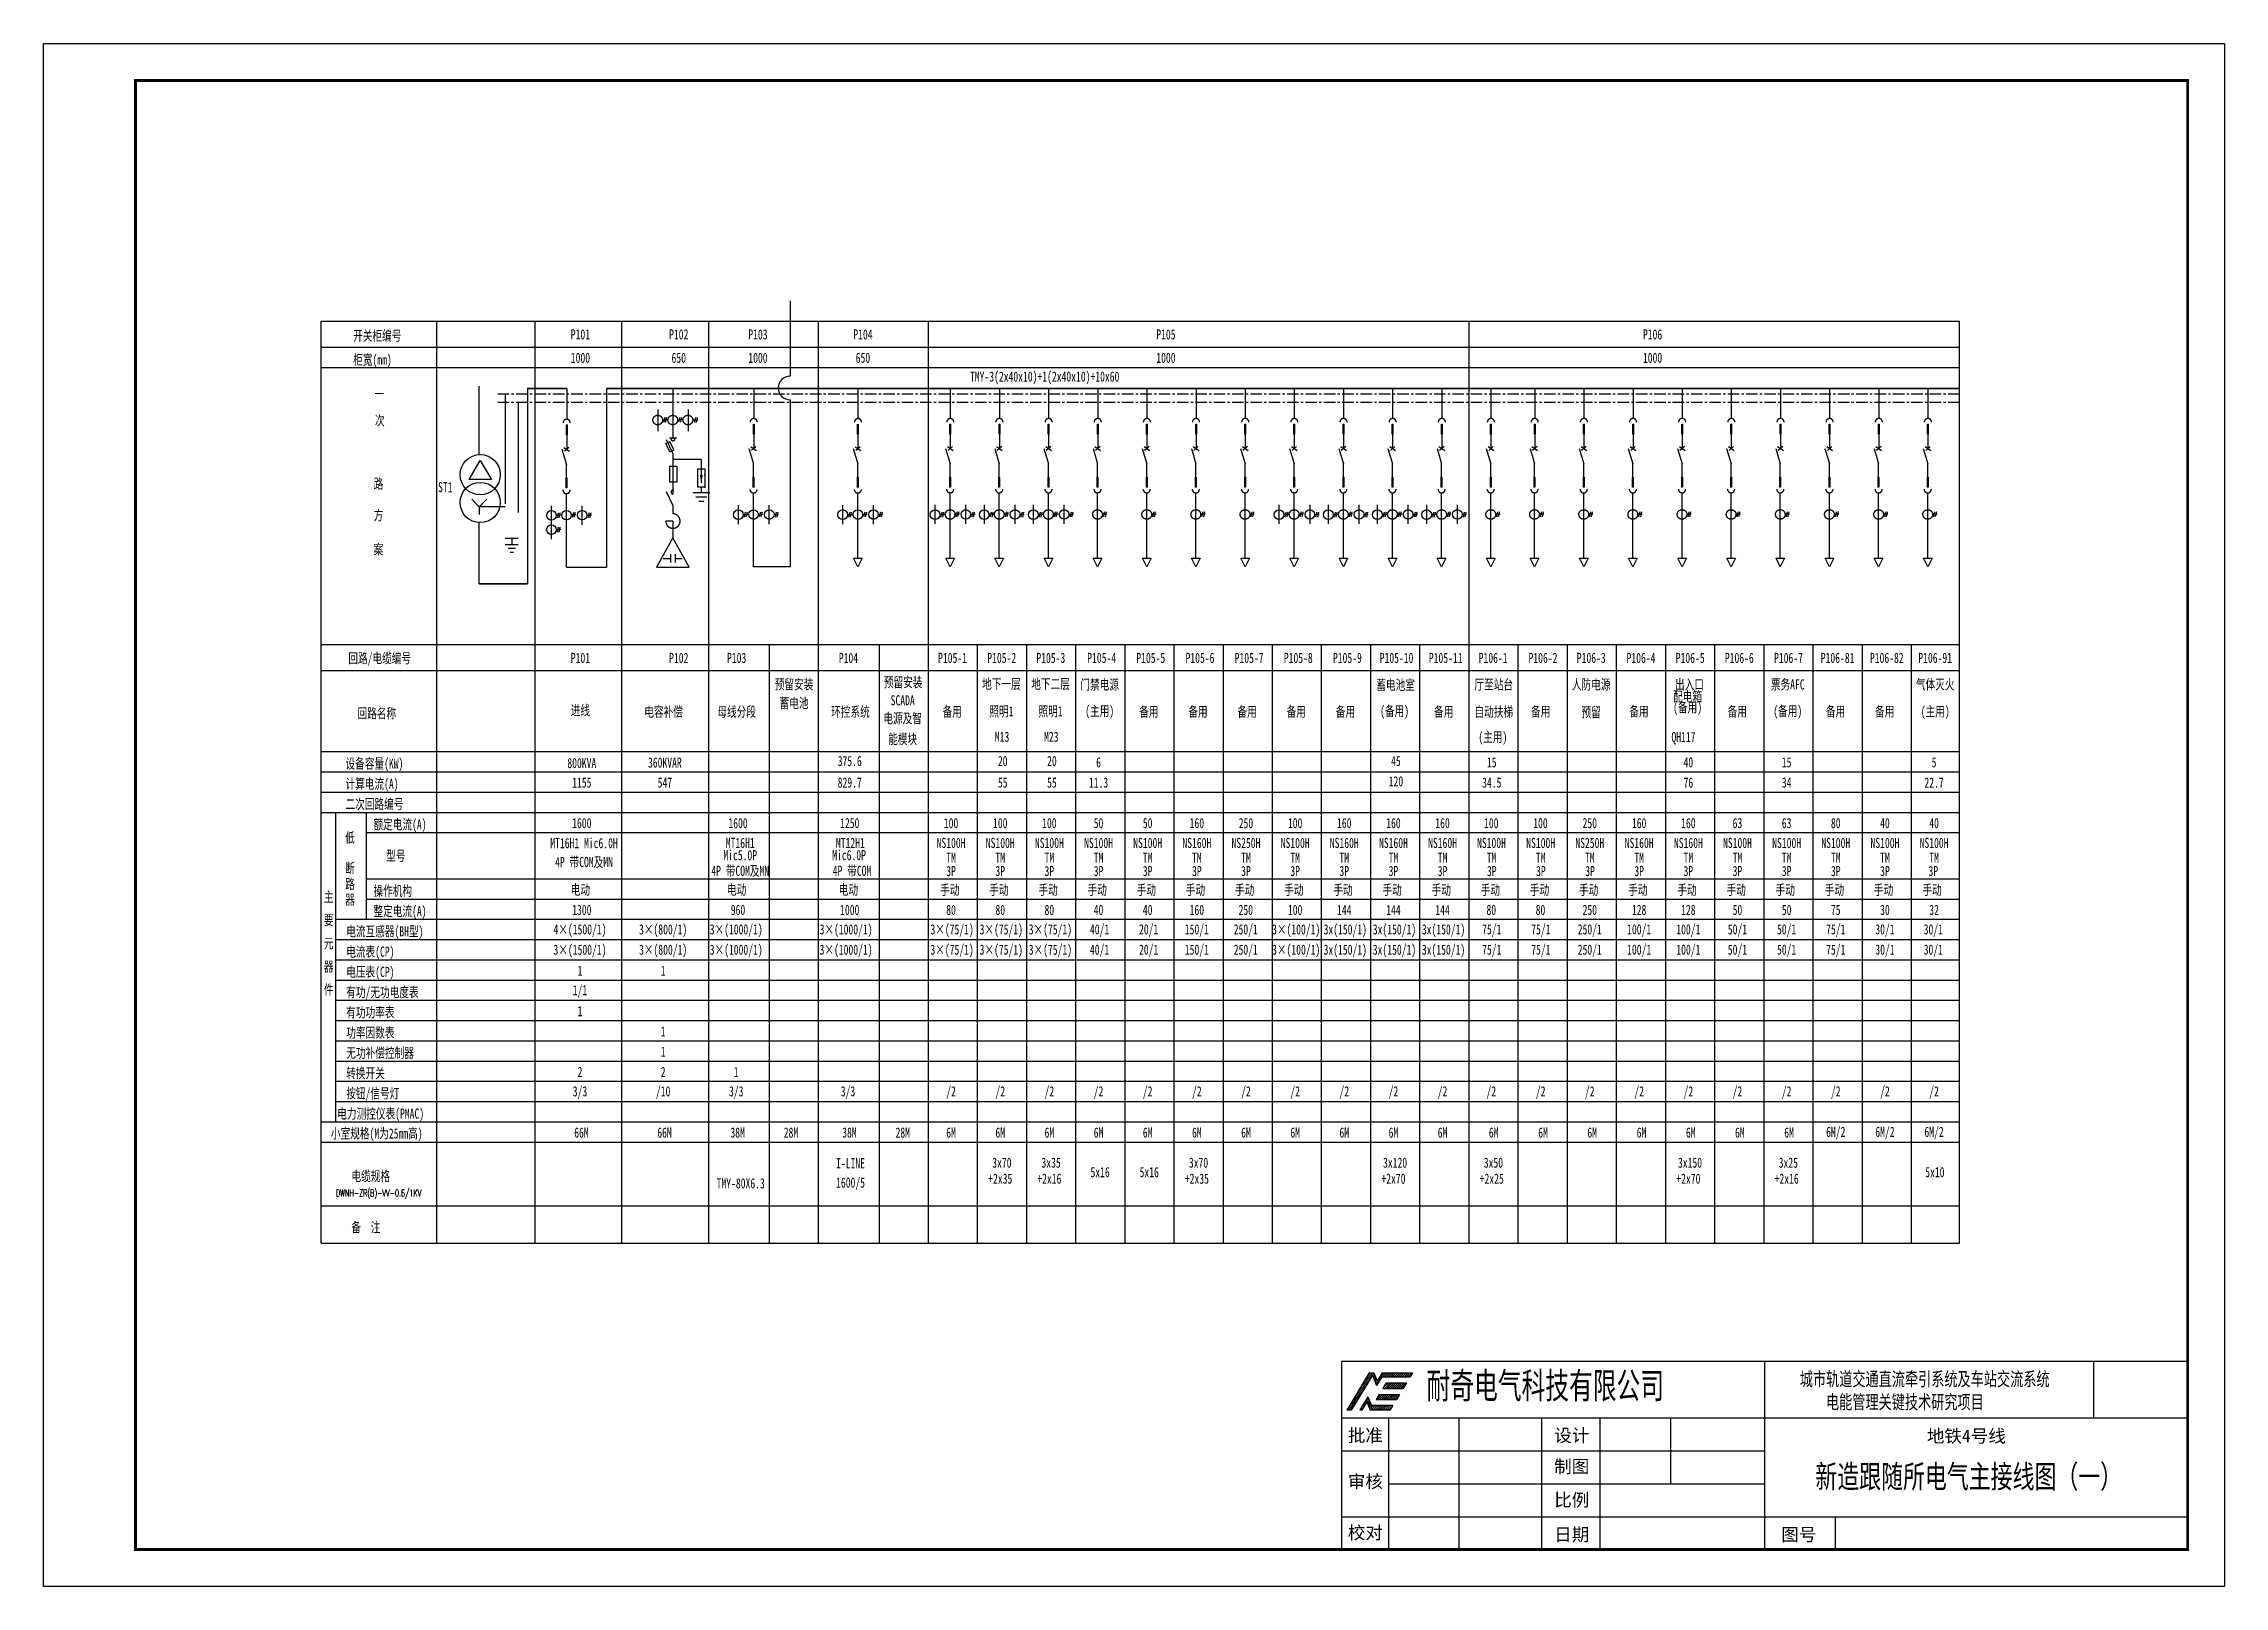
# Model space of a CAD drawing. Extents: x 621387 to 670824, y -128923 to -111141.
# Drawn here: x 647064 to 670824, y -128923 to -112123 of the extents above; entities that cross this region are included whole.
import ezdxf
from ezdxf.enums import TextEntityAlignment as Align

# ---------------------------------------------------------------- set-up
doc = ezdxf.new("R2010")
doc.units = 0
doc.header["$LTSCALE"] = 100
doc.header["$MEASUREMENT"] = 0
for name, pattern in [('ACAD_ISO03W100', [30, 12, -18]), ('CENTER', [2, 1.25, -0.25, 0.25, -0.25]), ('CONTINOUS', [2.5, 1.25, 0.25, 0.25, 0.25, 0.25, 0.25])]:
    doc.linetypes.add(name, pattern=pattern)
doc.layers.get('0').update_dxf_attribs({"color": 3, "linetype": 'CONTINUOUS'})
for name, color, linetype in [('01', 7, 'CONTINUOUS'), ('02', 1, 'CONTINUOUS'), ('1', 7, 'ACAD_ISO03W100'), ('11', 1, 'CONTINUOUS'), ('thick', 1, 'CONTINUOUS'), ('图框', 4, 'CONTINUOUS'), ('文字', 7, 'CONTINUOUS'), ('标注', 7, 'CONTINUOUS'), ('预埋件', 7, 'CONTINUOUS')]:
    doc.layers.add(name, color=color, linetype=linetype)
doc.styles.add('FSDBHZ', font='TXT.SHX', dxfattribs={"width": 0.707, "bigfont": 'HZFS.SHX'})
doc.styles.add('HT', font='simhei.ttf')
doc.styles.get("Standard").update_dxf_attribs({"font": 'COMPLEX', "width": 0.666667, "bigfont": 'DXT'})
doc.styles.add('WEN', font='', dxfattribs={"width": 0.7})
doc.styles.get('WEN').set_extended_font_data('SimSun')
pattern_1 = [(45, (965297.757, -248823.082), (-26.60573, 26.60573), [])]

msp = doc.modelspace()

# ---------------------------------------------------------------- texts
at = {"layer": '11', "style": 'WEN', "width": 0.7}
for s, height, p in [('开关柜编号', 110.2, (650437, -115359)), ('柜宽(mm)', 110.2, (650437, -115620)), ('一', 110, (650670, -115992)), ('次', 110, (650675, -116281)), ('路', 110, (650660, -116970)), ('ST1', 110.2, (651362, -117008, -808)), ('方', 110, (650660, -117314)), ('案', 110, (650660, -117686)), ('回路/电缆编号', 110.2, (650384, -118870)), ('回路名称', 110.2, (650484, -119471)), ('设备容量(KW)', 110.2, (650353, -120018)), ('计算电流(A)', 110.2, (650353, -120239)), ('二次回路编号', 110.2, (650353, -120459)), ('低', 110, (650350, -120824)), ('额定电流(A)', 110.2, (650658, -120680)), ('型号', 110.2, (650796, -121022)), ('断', 110, (650350, -121157)), ('主', 110, (650118, -121471)), ('器', 110, (650350, -121500)), ('路', 110, (650350, -121329)), ('操作机构', 110.2, (650658, -121404)), ('要', 110, (650118, -121723)), ('整定电流(A)', 110.2, (650658, -121625)), ('元', 110, (650118, -121975)), ('电流互感器(BH型)', 110.2, (650361, -121845)), ('器', 110, (650118, -122227)), ('电流表(CP)', 110.2, (650361, -122066)), ('件', 110, (650118, -122479)), ('电压表(CP)', 110.2, (650361, -122286)), ('有功/无功电度表', 110.2, (650361, -122507)), ('有功功率表', 110.2, (650361, -122727)), ('功率因数表', 110.2, (650361, -122948)), ('无功补偿控制器', 110.2, (650362, -123168)), ('转换开关', 110.2, (650361, -123389)), ('按钮/信号灯', 110.2, (650361, -123609)), ('电力测控仪表(PMAC)', 110.25, (650263, -123830)), ('小室规格(M为25mm高)', 110.25, (650194, -124046)), ('电缆规格', 110.2, (650418, -124510)), ('备  注', 110.2, (650418, -125068))]:
    msp.add_text(s, height=height, dxfattribs=at).set_placement(p)
for s, height, p in [('P101', 110.2, (652913, -115290)), ('P102', 110.2, (653984, -115290)), ('P103', 110.2, (654847, -115290)), ('P104', 110.2, (655991, -115290)), ('P105', 110.2, (659292, -115290)), ('P106', 110.2, (664594, -115290)), ('1000', 110.2, (652913, -115545)), ('650', 110.2, (653984, -115545)), ('1000', 110.2, (654847, -115545)), ('650', 110.2, (655991, -115545)), ('TMY-3(2x40x10)+1(2x40x10)+10x60', 110.25, (657971, -115757)), ('1000', 110.2, (659292, -115545)), ('1000', 110.2, (664594, -115545)), ('P101', 110.2, (652913, -118813)), ('P102', 110.2, (653984, -118813)), ('P103', 110.2, (654615, -118813)), ('P104', 110.2, (655833, -118813)), ('P105-1', 110.2, (656967, -118813)), ('P105-2', 110.2, (657503, -118813)), ('P105-3', 110.2, (658038, -118813)), ('P105-4', 110.2, (658592, -118813)), ('P105-5', 110.2, (659127, -118813)), ('P105-6', 110.2, (659663, -118813)), ('P105-7', 110.2, (660198, -118813)), ('P105-8', 110.2, (660734, -118813)), ('P105-9', 110.2, (661269, -118813)), ('P105-10', 110.2, (661805, -118813)), ('P105-11', 110.2, (662340, -118813)), ('P106-1', 110.2, (662857, -118813)), ('P106-2', 110.2, (663400, -118813)), ('P106-3', 110.2, (663926, -118813)), ('P106-4', 110.2, (664468, -118813)), ('P106-5', 110.2, (665004, -118813)), ('P106-6', 110.2, (665539, -118813)), ('P106-7', 110.2, (666075, -118813)), ('P106-81', 110.2, (666610, -118813)), ('P106-82', 110.2, (667146, -118813)), ('P106-91', 110.2, (667673, -118813)), ('预留安装', 110.2, (655240, -119098)), ('预留安装', 110.2, (656429, -119075)), ('地下一层', 110.2, (657499, -119094)), ('地下二层', 110.2, (658035, -119094)), ('门禁电源', 110.2, (658570, -119101)), ('蓄电池室', 110.2, (661794, -119103)), ('厅至站台', 110.2, (662864, -119099)), ('人防电源', 110.2, (663925, -119099)), ('出入口', 110.2, (664996, -119099)), ('票务AFC', 110.2, (666067, -119099)), ('气体灭火', 110.2, (667674, -119099)), ('蓄电池', 110.2, (655240, -119302)), ('SCADA', 110.2, (656424, -119274)), ('配电箱', 110.2, (664976, -119230)), ('进线', 110.2, (652913, -119381)), ('电容补偿', 110.2, (653819, -119396)), ('母线分段', 110.2, (654615, -119396)), ('环控系统', 110.2, (655855, -119396)), ('电源及智', 110.2, (656424, -119468)), ('备用', 110.2, (656964, -119396)), ('照明1', 110.2, (657499, -119396)), ('照明1', 110.2, (658035, -119396)), ('(主用)', 110.2, (658570, -119397)), ('备用', 110.2, (659106, -119396)), ('备用', 110.2, (659641, -119396)), ('备用', 110.2, (660177, -119396)), ('备用', 110.2, (660712, -119396)), ('备用', 110.2, (661248, -119396)), ('(备用)', 110.2, (661783, -119397)), ('备用', 110.2, (662319, -119396)), ('自动扶梯', 110.2, (662864, -119397)), ('备用', 110.2, (663375, -119393)), ('预留', 110.2, (663925, -119402)), ('备用', 110.2, (664446, -119393)), ('(备用)', 110.2, (664976, -119357)), ('备用', 110.2, (665517, -119393)), ('(备用)', 110.2, (666067, -119397)), ('备用', 110.2, (666588, -119393)), ('备用', 110.2, (667123, -119393)), ('(主用)', 110.2, (667674, -119402)), ('能模块', 110.2, (656424, -119693)), ('M13', 110.2, (657507, -119672)), ('M23', 110.2, (658043, -119672)), ('(主用)', 110.2, (662854, -119681)), ('QH117', 110.2, (664931, -119686)), ('800KVA', 110.2, (652928, -119958)), ('360KVAR', 110.2, (653833, -119953)), ('375.6', 110.2, (655847, -119936)), ('20', 110.2, (657514, -119936)), ('20', 110.2, (658050, -119936)), ('6', 110, (658558, -119950)), ('45', 110.2, (661798, -119936)), ('15', 110.2, (662842, -119950)), ('40', 110.2, (664984, -119950)), ('15', 110.2, (666055, -119950)), ('5', 110, (667661, -119950)), ('1155', 110.2, (652928, -120171)), ('547', 110.2, (653833, -120171)), ('829.7', 110.2, (655847, -120171)), ('55', 110.2, (657514, -120171)), ('55', 110.2, (658050, -120171)), ('11.3', 110.2, (658558, -120171)), ('120', 110.2, (661798, -120157)), ('34.5', 110.2, (662842, -120171)), ('76', 110.2, (664984, -120171)), ('34', 110.2, (666055, -120171)), ('22.7', 110.2, (667661, -120171)), ('1600', 110.2, (652928, -120612)), ('1600', 110.2, (654630, -120612)), ('1250', 110.2, (655847, -120612)), ('100', 110.2, (656951, -120612)), ('100', 110.2, (657487, -120612)), ('100', 110.2, (658022, -120612)), ('50', 110.2, (658558, -120612)), ('50', 110.2, (659093, -120612)), ('160', 110.2, (659629, -120612)), ('250', 110.2, (660164, -120612)), ('100', 110.2, (660700, -120612)), ('160', 110.2, (661235, -120612)), ('160', 110.2, (661771, -120612)), ('160', 110.2, (662306, -120612)), ('100', 110.2, (662837, -120612)), ('100', 110.2, (663373, -120612)), ('250', 110.2, (663910, -120612)), ('160', 110.2, (664448, -120612)), ('160', 110.2, (664984, -120612)), ('63', 110.2, (665519, -120612)), ('63', 110.2, (666055, -120612)), ('80', 110.2, (666590, -120612)), ('40', 110.2, (667126, -120612)), ('40', 110.2, (667661, -120612)), ('MT16H1 Mic6.0H', 110.25, (652952, -120827)), ('Mic5.0P', 110.2, (654654, -120958)), ('MT16H1', 110.2, (654654, -120827)), ('Mic6.0P', 110.2, (655840, -120958)), ('MT12H1  ', 110.2, (655906, -120827)), ('NS100H', 110.2, (656951, -120827)), ('TM', 110.2, (656951, -120987)), ('NS100H', 110.2, (657487, -120827)), ('TM', 110.2, (657487, -120987)), ('NS100H', 110.2, (658022, -120827)), ('TM', 110.2, (658022, -120987)), ('NS100H', 110.2, (658558, -120827)), ('TM', 110.2, (658558, -120987)), ('NS100H', 110.2, (659093, -120827)), ('TM', 110.2, (659093, -120987)), ('NS160H', 110.2, (659629, -120827)), ('TM', 110.2, (659629, -120987)), ('NS250H', 110.2, (660164, -120827)), ('TM', 110.2, (660164, -120987)), ('NS100H', 110.2, (660700, -120827)), ('TM', 110.2, (660700, -120987)), ('NS160H', 110.2, (661235, -120827)), ('TM', 110.2, (661235, -120987)), ('NS160H', 110.2, (661771, -120827)), ('TM', 110.2, (661771, -120987)), ('NS160H', 110.2, (662306, -120827)), ('TM', 110.2, (662306, -120987)), ('NS100H', 110.2, (662839, -120827)), ('TM', 110.2, (662839, -120987)), ('NS100H', 110.2, (663375, -120827)), ('TM', 110.2, (663375, -120987)), ('NS250H', 110.2, (663910, -120827)), ('TM', 110.2, (663910, -120987)), ('NS160H', 110.2, (664448, -120827)), ('TM', 110.2, (664448, -120987)), ('NS160H', 110.2, (664984, -120827)), ('TM', 110.2, (664984, -120987)), ('NS100H', 110.2, (665519, -120827)), ('TM', 110.2, (665519, -120987)), ('NS100H', 110.2, (666055, -120827)), ('TM', 110.2, (666055, -120987)), ('NS100H', 110.2, (666590, -120827)), ('TM', 110.2, (666590, -120987)), ('NS100H', 110.2, (667126, -120827)), ('TM', 110.2, (667126, -120987)), ('NS100H', 110.2, (667661, -120827)), ('TM', 110.2, (667661, -120987)), ('4P 带COM及MN', 110.2, (652952, -121033)), ('4P 带COM及MN', 110.2, (654654, -121129)), ('4P 带COM', 110.2, (655872, -121129)), ('3P', 110.2, (656951, -121134)), ('3P', 110.2, (657487, -121134)), ('3P', 110.2, (658022, -121134)), ('3P', 110.2, (658558, -121134)), ('3P', 110.2, (659093, -121134)), ('3P', 110.2, (659629, -121134)), ('3P', 110.2, (660164, -121134)), ('3P', 110.2, (660700, -121134)), ('3P', 110.2, (661235, -121134)), ('3P', 110.2, (661771, -121134)), ('3P', 110.2, (662306, -121134)), ('3P', 110.2, (662842, -121134)), ('3P', 110.2, (663377, -121134)), ('3P', 110.2, (663913, -121134)), ('3P', 110.2, (664448, -121134)), ('3P', 110.2, (664984, -121134)), ('3P', 110.2, (665519, -121134)), ('3P', 110.2, (666055, -121134)), ('3P', 110.2, (666590, -121134)), ('3P', 110.2, (667126, -121134)), ('3P', 110.2, (667653, -121134)), ('电动', 110.2, (652913, -121334)), ('电动', 110.2, (654615, -121334)), ('电动', 110.2, (655833, -121334)), ('手动', 110.2, (656937, -121336)), ('手动', 110.2, (657472, -121336)), ('手动', 110.2, (658008, -121336)), ('手动', 110.2, (658543, -121336)), ('手动', 110.2, (659079, -121336)), ('手动', 110.2, (659614, -121336)), ('手动', 110.2, (660150, -121336)), ('手动', 110.2, (660685, -121336)), ('手动', 110.2, (661221, -121336)), ('手动', 110.2, (661756, -121336)), ('手动', 110.2, (662292, -121336)), ('手动', 110.2, (662827, -121336)), ('手动', 110.2, (663363, -121336)), ('手动', 110.2, (663898, -121336)), ('手动', 110.2, (664434, -121336)), ('手动', 110.2, (664969, -121336)), ('手动', 110.2, (665505, -121336)), ('手动', 110.2, (666040, -121336)), ('手动', 110.2, (666576, -121336)), ('手动', 110.2, (667111, -121336)), ('手动', 110.2, (667639, -121336)), ('1300', 110.2, (652928, -121557)), ('960', 110.2, (654630, -121557)), ('1000', 110.2, (655847, -121557)), ('80', 110.2, (656951, -121557)), ('80', 110.2, (657487, -121557)), ('80', 110.2, (658022, -121557)), ('40', 110.2, (658558, -121557)), ('40', 110.2, (659093, -121557)), ('160', 110.2, (659629, -121557)), ('250', 110.2, (660162, -121557)), ('100', 110.2, (660700, -121557)), ('144', 110.2, (661235, -121557)), ('144', 110.2, (661771, -121557)), ('144', 110.2, (662306, -121557)), ('80', 110.2, (662837, -121557)), ('80', 110.2, (663373, -121557)), ('250', 110.2, (663910, -121557)), ('128', 110.2, (664448, -121557)), ('128', 110.2, (664984, -121557)), ('50', 110.2, (665519, -121557)), ('50', 110.2, (666055, -121557)), ('75', 110.2, (666590, -121557)), ('30', 110.2, (667126, -121557)), ('32', 110.2, (667661, -121557)), ('4×(1500/1)', 110.2, (652908, -121777)), ('3×(800/1)', 110.2, (653814, -121777)), ('3×(1000/1)', 110.2, (654610, -121777)), ('3×(1000/1)', 110.2, (655807, -121777)), ('3×(75/1)', 110.2, (656962, -121777)), ('3×(75/1)', 110.2, (657498, -121777)), ('3×(75/1)', 110.2, (658033, -121777)), ('40/1', 110.2, (658569, -121777)), ('20/1', 110.2, (659104, -121777)), ('150/1', 110.2, (659629, -121777)), ('250/1', 110.2, (660162, -121777)), ('3×(100/1)', 110.2, (660711, -121777)), ('3x(150/1)', 110.2, (661246, -121777)), ('3x(150/1)', 110.2, (661782, -121777)), ('3x(150/1)', 110.2, (662317, -121777)), ('75/1', 110.2, (662842, -121777)), ('75/1', 110.2, (663377, -121777)), ('250/1', 110.2, (663910, -121777)), ('100/1', 110.2, (664448, -121777)), ('100/1', 110.2, (664984, -121777)), ('50/1', 110.2, (665519, -121777)), ('50/1', 110.2, (666055, -121777)), ('75/1', 110.2, (666590, -121777)), ('30/1', 110.2, (667126, -121777)), ('30/1', 110.2, (667653, -121777)), ('3×(1500/1)', 110.2, (652908, -121998)), ('3×(800/1)', 110.2, (653814, -121998)), ('3×(1000/1)', 110.2, (654610, -121998)), ('3×(1000/1)', 110.2, (655807, -121998)), ('3×(75/1)', 110.2, (656962, -121998)), ('3×(75/1)', 110.2, (657498, -121998)), ('3×(75/1)', 110.2, (658033, -121998)), ('40/1', 110.2, (658569, -121998)), ('20/1', 110.2, (659104, -121998)), ('150/1', 110.2, (659629, -121998)), ('250/1', 110.2, (660162, -121998)), ('3×(100/1)', 110.2, (660711, -121998)), ('3x(150/1)', 110.2, (661246, -121998)), ('3x(150/1)', 110.2, (661782, -121998)), ('3x(150/1)', 110.2, (662317, -121998)), ('75/1', 110.2, (662842, -121998)), ('75/1', 110.2, (663377, -121998)), ('250/1', 110.2, (663910, -121998)), ('100/1', 110.2, (664448, -121998)), ('100/1', 110.2, (664984, -121998)), ('50/1', 110.2, (665519, -121998)), ('50/1', 110.2, (666055, -121998)), ('75/1', 110.2, (666590, -121998)), ('30/1', 110.2, (667126, -121998)), ('30/1', 110.2, (667653, -121998)), ('1', 110, (652908, -122218)), ('1', 110, (653814, -122218)), ('1/1', 110.2, (652908, -122439)), ('1', 110, (652908, -122659)), ('1', 110, (653814, -122880)), ('1', 110, (653814, -123100)), ('2', 110, (652908, -123321)), ('2', 110, (653814, -123321)), ('1', 110, (654610, -123321)), ('3/3', 110.2, (652908, -123541)), ('/10', 110.2, (653814, -123541)), ('3/3', 110.2, (654610, -123541)), ('3/3', 110.2, (655828, -123541)), ('/2', 110.2, (656951, -123541)), ('/2', 110.2, (657487, -123541)), ('/2', 110.2, (658022, -123541)), ('/2', 110.2, (658558, -123541)), ('/2', 110.2, (659093, -123541)), ('/2', 110.2, (659629, -123541)), ('/2', 110.2, (660164, -123541)), ('/2', 110.2, (660700, -123541)), ('/2', 110.2, (661235, -123541)), ('/2', 110.2, (661771, -123541)), ('/2', 110.2, (662306, -123541)), ('/2', 110.2, (662837, -123541)), ('/2', 110.2, (663375, -123541)), ('/2', 110.2, (663910, -123541)), ('/2', 110.2, (664448, -123541)), ('/2', 110.2, (664984, -123541)), ('/2', 110.2, (665519, -123541)), ('/2', 110.2, (666055, -123541)), ('/2', 110.2, (666590, -123541)), ('/2', 110.2, (667126, -123541)), ('/2', 110.2, (667661, -123541)), ('66M', 110.2, (652924, -123982)), ('66M', 110.2, (653829, -123982)), ('38M', 110.2, (654626, -123982)), ('28M', 110.2, (655207, -123982)), ('38M', 110.2, (655844, -123982)), ('28M', 110.2, (656425, -123982)), ('6M', 110.2, (656951, -123982)), ('6M', 110.2, (657487, -123982)), ('6M', 110.2, (658022, -123982)), ('6M', 110.2, (658558, -123982)), ('6M', 110.2, (659093, -123982)), ('6M', 110.2, (659629, -123982)), ('6M', 110.2, (660164, -123982)), ('6M', 110.2, (660700, -123982)), ('6M', 110.2, (661235, -123982)), ('6M', 110.2, (661771, -123982)), ('6M', 110.2, (662306, -123982)), ('6M', 110.2, (662863, -123982)), ('6M', 110.2, (663401, -123982)), ('6M', 110.2, (663936, -123982)), ('6M', 110.2, (664474, -123982)), ('6M', 110.2, (665010, -123982)), ('6M', 110.2, (665545, -123982)), ('6M', 110.2, (666081, -123982)), ('6M/2', 110.2, (666590, -123982)), ('6M/2', 110.2, (667126, -123982)), ('6M/2', 110.2, (667661, -123982)), ('I-LINE', 110.2, (655856, -124315)), ('3x70', 110.2, (657505, -124310)), ('3x35', 110.2, (658041, -124310)), ('3x70', 110.2, (659647, -124310)), ('3x120', 110.2, (661789, -124310)), ('3x50', 110.2, (662860, -124310)), ('3x150', 110.2, (665002, -124310)), ('3x25', 110.2, (666073, -124310)), ('TMY-80X6.3', 110.2, (654659, -124535)), ('1600/5', 110.2, (655856, -124535)), ('+2x35', 110.2, (657487, -124484)), ('+2x16', 110.2, (658022, -124484)), ('5x16', 110.2, (658575, -124413)), ('5x16', 110.2, (659110, -124413)), ('+2x35', 110.2, (659629, -124484)), ('+2x70', 110.2, (661771, -124484)), ('+2x25', 110.2, (662842, -124484)), ('+2x70', 110.2, (664984, -124484)), ('+2x16', 110.2, (666055, -124484)), ('5x10', 110.2, (667670, -124413))]:
    msp.add_text(s, height=height, dxfattribs=at).set_placement(p, align=Align.MIDDLE)
at = {"layer": '文字', "color": 7, "ltscale": 0.2, "style": 'WEN', "width": 0.7}
msp.add_text('新造跟随所电气主接线图（一）', height=250, dxfattribs=at).set_placement((668039, -127852), align=Align.CENTER)
at = {"layer": '标注', "linetype": 'CONTINOUS', "insert": (666198, -126590), "char_height": 150, "attachment_point": 1, "style": 'WEN'}
msp.add_mtext_dynamic_manual_height_columns('城市轨道交通直流牵引系统及车站交流系统\\P    电能管理关键技术研究项目', width=3585.75, gutter_width=25, heights=[0], dxfattribs=at)

# ---------------------------------------------------------------- blocks, each defined once
blk = doc.blocks.new('A$C54EC4E05')
at = {"layer": '11', "style": 'FSDBHZ', "width": 0.65}
blk.add_text('DWNH-ZR(B)-VV-0.6/1KV', height=250, dxfattribs=at).set_placement((1639, 125), align=Align.MIDDLE)
blk = doc.blocks.new('图框')
at = {"layer": '图框'}
h = blk.add_hatch(dxfattribs=at)
h.set_pattern_fill('ANSI31', color=5, scale=11.850767)
h.set_pattern_definition(pattern_1)
h.paths.add_polyline_path([(1013864, -235026), (1013937, -234905), (1013353, -234905), (1013257, -234665), (1013039, -235026), (1013091, -235026), (1013227, -234800), (1013318, -235026)], flags=17)
h.paths.add_polyline_path([(1012684, -235026), (1012807, -235026), (1013380, -234075), (1013493, -234358), (1013636, -234122), (1014409, -234122), (1014474, -234014), (1013649, -234014), (1013511, -234242), (1013420, -234014), (1013294, -234014)])
h = blk.add_hatch(dxfattribs=at)
h.set_pattern_fill('ANSI31', color=256, scale=11.850767)
h.set_pattern_definition(pattern_1)
h.paths.add_polyline_path([(1014312, -234282), (1013758, -234282), (1013666, -234434), (1014220, -234434)])
h.paths.add_polyline_path([(1014121, -234599), (1013567, -234599), (1013483, -234738), (1014037, -234738)])
h = blk.add_hatch(dxfattribs=at)
h.set_pattern_fill('ANSI31', color=3, scale=11.850767)
h.set_pattern_definition(pattern_1)
h.paths.add_polyline_path([(1013758, -234282), (1013666, -234434), (1014220, -234434), (1014312, -234282)])
h.paths.add_polyline_path([(1013567, -234599), (1013483, -234738), (1014037, -234738), (1014121, -234599)])
for p, q in [((1012536, -233704), (1012536, -238826)), ((1013294, -234014), (1012684, -235026)), ((1013294, -234014), (1013417, -234014)), ((1013420, -234014), (1013511, -234242)), ((1013649, -234014), (1013511, -234242)), ((1013649, -234014), (1014474, -234014)), ((1014474, -234014), (1014409, -234122)), ((1024062, -233704), (1024062, -238826)), ((1033026, -233704), (1033026, -235240)), ((1035587, -238826), (1035587, -233704)), ((1013380, -234075), (1012807, -235026)), ((1013380, -234075), (1013493, -234358)), ((1013567, -234599), (1013483, -234738)), ((1013636, -234122), (1013493, -234358)), ((1013567, -234599), (1014121, -234599)), ((1013636, -234122), (1014409, -234122)), ((1013758, -234282), (1013666, -234434)), ((1013666, -234434), (1014220, -234434)), ((1013758, -234282), (1014312, -234282)), ((1014121, -234599), (1014037, -234738)), ((1014312, -234282), (1014220, -234434)), ((1012807, -235026), (1012684, -235026)), ((1013257, -234665), (1013039, -235026)), ((1013091, -235026), (1013039, -235026)), ((1013227, -234800), (1013091, -235026)), ((1013227, -234800), (1013318, -235026)), ((1013257, -234665), (1013353, -234905)), ((1013864, -235026), (1013318, -235026)), ((1013937, -234905), (1013353, -234905)), ((1013483, -234738), (1014037, -234738)), ((1013937, -234905), (1013864, -235026)), ((1012536, -235240), (1024062, -235240)), ((1013817, -235240), (1013817, -238826)), ((1015737, -235240), (1015737, -238826)), ((1017985, -235240), (1017985, -237033)), ((1019579, -235240), (1019579, -238826)), ((1021500, -235240), (1021500, -237033)), ((1024062, -235240), (1035587, -235240)), ((1012536, -236137), (1024062, -236137)), ((1013817, -237033), (1024062, -237033)), ((1024062, -237033), (1024062, -237033)), ((1012536, -237930), (1024062, -237930)), ((1024062, -237930), (1035587, -237930)), ((1025982, -237930), (1025982, -238826)), ((1012536, -238826), (1035587, -238826))]:
    blk.add_line(p, q, dxfattribs=at)
at = {"layer": '图框', "lineweight": 30}
for p, q in [((1035587, -233704), (1012536, -233704)), ((1012536, -233704), (1012536, -238826))]:
    blk.add_line(p, q, dxfattribs=at)
at = {"layer": '图框', "linetype": 'CONTINOUS'}
for p, q in [((1017985, -237033), (1017985, -238826)), ((1021500, -238826), (1021500, -238826))]:
    blk.add_line(p, q, dxfattribs=at)
at = {"layer": '图框', "color": 0, "ltscale": 0.2, "style": 'HT'}
for s, p in [('批准', (1012711, -235889)), ('设计', (1018334, -235889)), ('地铁4号线', (1028485, -235907)), ('制图', (1018334, -236736)), ('审核', (1012711, -237145)), ('比例', (1018334, -237647)), ('校对', (1012711, -238539)), ('日期', (1018334, -238589)), ('图号', (1024520, -238589))]:
    blk.add_text(s, height=350, dxfattribs=at).set_placement(p)
at = {"layer": '图框', "color": 0, "insert": (1014858, -234002), "char_height": 711.05, "attachment_point": 1}
blk.add_mtext_dynamic_manual_height_columns('{\\fSimSun|b0|i0|c134|p2;耐奇电气科技有限公司}', width=8427.24, gutter_width=12.5, heights=[0], dxfattribs=at)

# ---------------------------------------------------------------- linework, layer by layer
at = {"const_width": 16.5, "elevation": -808}
for points in [[(651807, -116598), (651807, -115853)], [(652763, -115878), (652331, -115878)], [(652338, -118006), (652338, -115878)], [(667938, -115878), (653197, -115878)], [(651807, -118006), (651807, -117339)], [(652338, -118006), (651807, -118006)]]:
    msp.add_lwpolyline(points, dxfattribs=at)
for centre in [(651821, -116817, -808), (651821, -117120, -808)]:
    msp.add_circle(centre, 219)
at = {"layer": '01'}
for p, q in [((650089, -115147), (667938, -115147)), ((650089, -125187), (650089, -115147)), ((651346, -115147), (651346, -125187)), ((652417, -115147), (652417, -125187)), ((653362, -115147), (653362, -125187)), ((654307, -115147), (654307, -125187)), ((655504, -115147), (655504, -125187)), ((656701, -115147), (656701, -125187)), ((662592, -115147), (662592, -125187)), ((667938, -125187), (667938, -115147)), ((650089, -125187), (667938, -125187))]:
    msp.add_line(p, q, dxfattribs=at)
at = {"layer": '01', "color": 3, "linetype": 'CENTER'}
for p, q in [((652013, -115935, -808), (667938, -115935, -808)), ((652013, -116029, -808), (667938, -116029, -808))]:
    msp.add_line(p, q, dxfattribs=at)
at = {"layer": '02'}
for p, q in [((655197, -114923, 808), (655197, -115745, 808)), ((650089, -115430), (667938, -115430)), ((650089, -115651), (667938, -115651)), ((653197, -115878, -808), (653197, -117824, -808)), ((655197, -116002, 808), (655199, -117821)), ((655197, -116002, 808), (655199, -117821)), ((651729, -117085, -808), (651811, -117166, -808)), ((651893, -117085, -808), (651811, -117166, -808)), ((651811, -117166, -808), (651811, -117252, -808)), ((652598, -117362, -1616), (652598, -117155, -1616)), ((652598, -117518, -1616), (652598, -117311, -1616)), ((652698, -117259, -1616), (652649, -117259, -1616)), ((652672, -117233, -1616), (652660, -117286, -1616)), ((652690, -117233, -1616), (652678, -117286, -1616)), ((652862, -117256, -1616), (652813, -117256, -1616)), ((652836, -117230, -1616), (652824, -117284, -1616)), ((652854, -117230, -1616), (652842, -117284, -1616)), ((652933, -117363, -1616), (652933, -117155, -1616)), ((653033, -117259, -1616), (652984, -117259, -1616)), ((653007, -117233, -1616), (652995, -117287, -1616)), ((653025, -117233, -1616), (653013, -117287, -1616)), ((654636, -117356, -1616), (654636, -117148, -1616)), ((654636, -117356, -1616), (654636, -117304, -1616)), ((654736, -117253, -1616), (654687, -117253, -1616)), ((654709, -117226, -1616), (654697, -117280, -1616)), ((654728, -117226, -1616), (654716, -117280, -1616)), ((654900, -117250, -1616), (654851, -117250, -1616)), ((654874, -117224, -1616), (654862, -117277, -1616)), ((654892, -117224, -1616), (654880, -117277, -1616)), ((654971, -117356, -1616), (654971, -117148, -1616)), ((655071, -117253, -1616), (655022, -117253, -1616)), ((655045, -117227, -1616), (655033, -117280, -1616)), ((655063, -117227, -1616), (655051, -117280, -1616)), ((655772, -117356, -1616), (655772, -117148, -1616)), ((655772, -117356, -1616), (655772, -117304, -1616)), ((655872, -117253, -1616), (655823, -117253, -1616)), ((655845, -117226, -1616), (655833, -117280, -1616)), ((655864, -117226, -1616), (655852, -117280, -1616)), ((656036, -117250, -1616), (655987, -117250, -1616)), ((656010, -117224, -1616), (655998, -117277, -1616)), ((656028, -117224, -1616), (656016, -117277, -1616)), ((656107, -117356, -1616), (656107, -117148, -1616)), ((656207, -117253, -1616), (656158, -117253, -1616)), ((656181, -117227, -1616), (656169, -117280, -1616)), ((656199, -117227, -1616), (656187, -117280, -1616)), ((656778, -117354, -2274), (656778, -117146, -2274)), ((656778, -117354, -2274), (656778, -117302, -2274)), ((656878, -117251, -2274), (656829, -117251, -2274)), ((656852, -117225, -2274), (656840, -117278, -2274)), ((656870, -117225, -2274), (656858, -117278, -2274)), ((657113, -117354, -2274), (657113, -117147, -2274)), ((657213, -117251, -2274), (657164, -117251, -2274)), ((657187, -117225, -2274), (657175, -117279, -2274)), ((657205, -117225, -2274), (657193, -117279, -2274)), ((657314, -117354, -2274), (657314, -117146, -2274)), ((657314, -117354, -2274), (657314, -117302, -2274)), ((657414, -117251, -2274), (657364, -117251, -2274)), ((657387, -117225, -2274), (657375, -117278, -2274)), ((657406, -117225, -2274), (657394, -117278, -2274)), ((657649, -117354, -2274), (657649, -117147, -2274)), ((657749, -117251, -2274), (657700, -117251, -2274)), ((657722, -117225, -2274), (657710, -117279, -2274)), ((657741, -117225, -2274), (657729, -117279, -2274)), ((657849, -117354, -2274), (657849, -117146, -2274)), ((657849, -117354, -2274), (657849, -117302, -2274)), ((657949, -117251, -2274), (657900, -117251, -2274)), ((657923, -117225, -2274), (657911, -117278, -2274)), ((657941, -117225, -2274), (657929, -117278, -2274)), ((658184, -117354, -2274), (658184, -117147, -2274)), ((658284, -117251, -2274), (658235, -117251, -2274)), ((658258, -117225, -2274), (658246, -117279, -2274)), ((658276, -117225, -2274), (658264, -117279, -2274)), ((660527, -117354, -2274), (660527, -117146, -2274)), ((660527, -117354, -2274), (660527, -117302, -2274)), ((660627, -117251, -2274), (660577, -117251, -2274)), ((660600, -117225, -2274), (660588, -117278, -2274)), ((660619, -117225, -2274), (660607, -117278, -2274)), ((660862, -117354, -2274), (660862, -117147, -2274)), ((660962, -117251, -2274), (660913, -117251, -2274)), ((660935, -117225, -2274), (660923, -117279, -2274)), ((660954, -117225, -2274), (660942, -117279, -2274)), ((661062, -117354, -2274), (661062, -117146, -2274)), ((661062, -117354, -2274), (661062, -117302, -2274)), ((661162, -117251, -2274), (661113, -117251, -2274)), ((661136, -117225, -2274), (661124, -117278, -2274)), ((661154, -117225, -2274), (661142, -117278, -2274)), ((661397, -117354, -2274), (661397, -117147, -2274)), ((661497, -117251, -2274), (661448, -117251, -2274)), ((661471, -117225, -2274), (661459, -117279, -2274)), ((661489, -117225, -2274), (661477, -117279, -2274)), ((661598, -117354, -2274), (661598, -117146, -2274)), ((661598, -117354, -2274), (661598, -117302, -2274)), ((661698, -117251, -2274), (661648, -117251, -2274)), ((661671, -117225, -2274), (661659, -117278, -2274)), ((661690, -117225, -2274), (661678, -117278, -2274)), ((661933, -117354, -2274), (661933, -117147, -2274)), ((662033, -117251, -2274), (661984, -117251, -2274)), ((662006, -117225, -2274), (661994, -117279, -2274)), ((662025, -117225, -2274), (662013, -117279, -2274)), ((662133, -117354, -2274), (662133, -117146, -2274)), ((662133, -117354, -2274), (662133, -117302, -2274)), ((662233, -117251, -2274), (662184, -117251, -2274)), ((662207, -117225, -2274), (662195, -117278, -2274)), ((662225, -117225, -2274), (662213, -117278, -2274)), ((662468, -117354, -2274), (662468, -117147, -2274)), ((662568, -117251, -2274), (662519, -117251, -2274)), ((662542, -117225, -2274), (662530, -117279, -2274)), ((662560, -117225, -2274), (662548, -117279, -2274)), ((652698, -117415, -1616), (652649, -117415, -1616)), ((652672, -117389, -1616), (652660, -117442, -1616)), ((652690, -117389, -1616), (652678, -117442, -1616)), ((655199, -117821), (654799, -117821)), ((655199, -117821), (654799, -117821)), ((650089, -118667), (667938, -118667)), ((654969, -118667), (654969, -125187)), ((656166, -118667), (656166, -125187)), ((657237, -118667), (657237, -125187)), ((657772, -118667), (657772, -125187)), ((657772, -118667), (657772, -125187)), ((658308, -118667), (658308, -125187)), ((658843, -118667), (658843, -125187)), ((659379, -118667), (659379, -125187)), ((659914, -118667), (659914, -125187)), ((660450, -118667), (660450, -125187)), ((660985, -118667), (660985, -125187)), ((661521, -118667), (661521, -125187)), ((662056, -118667), (662056, -125187)), ((663127, -118667), (663127, -125187)), ((663663, -118667), (663663, -125187)), ((664198, -118667), (664198, -125187)), ((664734, -118667), (664734, -125187)), ((665269, -118667), (665269, -125187)), ((665805, -118667), (665805, -125187)), ((666340, -118667), (666340, -125187)), ((666876, -118667), (666876, -125187)), ((667411, -118667), (667411, -125187)), ((650089, -118950), (667938, -118950)), ((650089, -119832), (667938, -119832)), ((650089, -120053), (667938, -120053)), ((650089, -120273), (667938, -120273)), ((650089, -120494), (667938, -120494)), ((650577, -120714), (667938, -120714)), ((650577, -121218), (667938, -121218)), ((650577, -121439), (667938, -121439)), ((650247, -121659), (667938, -121659)), ((650247, -121880), (667938, -121880)), ((650247, -122100), (667938, -122100)), ((650247, -122321), (667938, -122321)), ((650247, -122541), (667938, -122541)), ((650247, -122762), (667938, -122762)), ((650247, -122982), (667938, -122982)), ((650247, -123203), (667938, -123203)), ((650247, -123423), (667938, -123423)), ((650247, -123644), (667938, -123644)), ((650089, -123864), (667938, -123864)), ((650089, -124085), (667938, -124085)), ((650089, -124778), (667938, -124778))]:
    msp.add_line(p, q, dxfattribs=at)
at = {"layer": '02', "elevation": -808}
msp.add_lwpolyline([(651822, -116661), (651943, -116871), (651700, -116871)], close=True, dxfattribs=at)
at = {"layer": '02'}
for centre in [(652597, -117260, -1616), (652597, -117416, -1616), (652761, -117258, -1616), (652932, -117258, -1616), (654634, -117253, -1616), (654799, -117251, -1616), (654970, -117251, -1616), (655770, -117253, -1616), (655935, -117251, -1616), (656106, -117251, -1616), (656777, -117252, -2274), (657112, -117250, -2274), (657312, -117252, -2274), (657647, -117250, -2274), (657848, -117252, -2274), (658183, -117250, -2274), (660525, -117252, -2274), (660860, -117250, -2274), (661061, -117252, -2274), (661396, -117250, -2274), (661596, -117252, -2274), (661931, -117250, -2274), (662132, -117252, -2274), (662467, -117250, -2274)]:
    msp.add_circle(centre, 52.4, dxfattribs=at)
msp.add_arc((655197, -115873, 808), 129, 90, 270, dxfattribs=at)
msp.add_arc((655197, -115873, 808), 129, 90, 270, dxfattribs=at)
at = {"layer": '1'}
for p, q in [((652094, -115935, -808), (652094, -117509, -808)), ((652763, -115878, -808), (652763, -116213, -808)), ((653921, -115872, -808), (653921, -116417, -808)), ((654801, -115872, -808), (654801, -116207, -808)), ((655937, -115872, -808), (655937, -116207, -808)), ((656943, -115870, -1466), (656943, -116205, -1466)), ((657478, -115870, -1466), (657478, -116205, -1466)), ((658014, -115870, -1466), (658014, -116205, -1466)), ((658549, -115870, -1466), (658549, -116205, -1466)), ((659085, -115870, -1466), (659085, -116205, -1466)), ((659620, -115870, -1466), (659620, -116205, -1466)), ((660156, -115870, -1466), (660156, -116205, -1466)), ((660691, -115870, -1466), (660691, -116205, -1466)), ((661227, -115870, -1466), (661227, -116205, -1466)), ((661762, -115870, -1466), (661762, -116205, -1466)), ((662298, -115870, -1466), (662298, -116205, -1466)), ((662833, -115870, -1466), (662833, -116205, -1466)), ((663310, -115870, -1466), (663310, -116205, -1466)), ((663846, -115870, -1466), (663846, -116205, -1466)), ((664381, -115870, -1466), (664381, -116205, -1466)), ((664917, -115870, -1466), (664917, -116205, -1466)), ((665452, -115870, -1466), (665452, -116205, -1466)), ((665988, -115870, -1466), (665988, -116205, -1466)), ((666523, -115870, -1466), (666523, -116205, -1466)), ((667059, -115870, -1466), (667059, -116205, -1466)), ((667594, -115870, -1466), (667594, -116205, -1466)), ((652236, -116029, -808), (652236, -117509, -808)), ((653756, -116108, -808), (653756, -116343, -808)), ((654085, -116108, -808), (654085, -116343, -808)), ((652763, -116272, -808), (652763, -116371, -808)), ((652763, -116318, -808), (652763, -116541, -808)), ((652763, -116318, -808), (652763, -116541, -808)), ((653858, -116221, -808), (653808, -116221, -808)), ((653831, -116195, -808), (653819, -116249, -808)), ((653849, -116195, -808), (653837, -116249, -808)), ((653882, -116417, -808), (653963, -116417, -808)), ((654022, -116219, -808), (653973, -116219, -808)), ((653995, -116193, -808), (653983, -116246, -808)), ((654014, -116193, -808), (654002, -116246, -808)), ((654193, -116222, -808), (654144, -116222, -808)), ((654166, -116196, -808), (654154, -116249, -808)), ((654185, -116196, -808), (654173, -116249, -808)), ((654801, -116266, -808), (654801, -116364, -808)), ((654801, -116312, -808), (654801, -116534, -808)), ((654801, -116312, -808), (654801, -116534, -808)), ((655937, -116266, -808), (655937, -116364, -808)), ((655937, -116312, -808), (655937, -116534, -808)), ((655937, -116312, -808), (655937, -116534, -808)), ((656943, -116264, -1466), (656943, -116363, -1466)), ((656943, -116310, -1466), (656943, -116533, -1466)), ((656943, -116310, -1466), (656943, -116533, -1466)), ((657478, -116264, -1466), (657478, -116363, -1466)), ((657478, -116310, -1466), (657478, -116533, -1466)), ((657478, -116310, -1466), (657478, -116533, -1466)), ((658014, -116264, -1466), (658014, -116363, -1466)), ((658014, -116310, -1466), (658014, -116533, -1466)), ((658014, -116310, -1466), (658014, -116533, -1466)), ((658549, -116264, -1466), (658549, -116363, -1466)), ((658549, -116310, -1466), (658549, -116533, -1466)), ((658549, -116310, -1466), (658549, -116533, -1466)), ((659085, -116264, -1466), (659085, -116363, -1466)), ((659085, -116310, -1466), (659085, -116533, -1466)), ((659085, -116310, -1466), (659085, -116533, -1466)), ((659620, -116264, -1466), (659620, -116363, -1466)), ((659620, -116310, -1466), (659620, -116533, -1466)), ((659620, -116310, -1466), (659620, -116533, -1466)), ((660156, -116264, -1466), (660156, -116363, -1466)), ((660156, -116310, -1466), (660156, -116533, -1466)), ((660156, -116310, -1466), (660156, -116533, -1466)), ((660691, -116264, -1466), (660691, -116363, -1466)), ((660691, -116310, -1466), (660691, -116533, -1466)), ((660691, -116310, -1466), (660691, -116533, -1466)), ((661227, -116264, -1466), (661227, -116363, -1466)), ((661227, -116310, -1466), (661227, -116533, -1466)), ((661227, -116310, -1466), (661227, -116533, -1466)), ((661762, -116264, -1466), (661762, -116363, -1466)), ((661762, -116310, -1466), (661762, -116533, -1466)), ((661762, -116310, -1466), (661762, -116533, -1466)), ((662298, -116264, -1466), (662298, -116363, -1466)), ((662298, -116310, -1466), (662298, -116533, -1466)), ((662298, -116310, -1466), (662298, -116533, -1466)), ((662833, -116264, -1466), (662833, -116363, -1466)), ((662833, -116310, -1466), (662833, -116533, -1466)), ((662833, -116310, -1466), (662833, -116533, -1466)), ((663310, -116264, -1466), (663310, -116363, -1466)), ((663310, -116310, -1466), (663310, -116533, -1466)), ((663310, -116310, -1466), (663310, -116533, -1466)), ((663846, -116264, -1466), (663846, -116363, -1466)), ((663846, -116310, -1466), (663846, -116533, -1466)), ((663846, -116310, -1466), (663846, -116533, -1466)), ((664381, -116264, -1466), (664381, -116363, -1466)), ((664381, -116310, -1466), (664381, -116533, -1466)), ((664381, -116310, -1466), (664381, -116533, -1466)), ((664917, -116264, -1466), (664917, -116363, -1466)), ((664917, -116310, -1466), (664917, -116533, -1466)), ((664917, -116310, -1466), (664917, -116533, -1466)), ((665452, -116264, -1466), (665452, -116363, -1466)), ((665452, -116310, -1466), (665452, -116533, -1466)), ((665452, -116310, -1466), (665452, -116533, -1466)), ((665988, -116264, -1466), (665988, -116363, -1466)), ((665988, -116310, -1466), (665988, -116533, -1466)), ((665988, -116310, -1466), (665988, -116533, -1466)), ((666523, -116264, -1466), (666523, -116363, -1466)), ((666523, -116310, -1466), (666523, -116533, -1466)), ((666523, -116310, -1466), (666523, -116533, -1466)), ((667059, -116264, -1466), (667059, -116363, -1466)), ((667059, -116310, -1466), (667059, -116533, -1466)), ((667059, -116310, -1466), (667059, -116533, -1466)), ((667594, -116264, -1466), (667594, -116363, -1466)), ((667594, -116310, -1466), (667594, -116533, -1466)), ((667594, -116310, -1466), (667594, -116533, -1466)), ((652711, -116539, -808), (652761, -116707, -808)), ((652732, -116520, -808), (652794, -116562, -808)), ((652787, -116520, -808), (652738, -116562, -808)), ((653842, -116476, -808), (653888, -116455, -808)), ((653886, -116568, -692), (653842, -116476, -275)), ((653921, -116583, -808), (653852, -116438, -150)), ((653886, -116568, -808), (653931, -116547, -808)), ((653931, -116547, -692), (653888, -116455, -275)), ((653921, -116583, -808), (653921, -117028, -808)), ((654230, -116653, -150), (653921, -116653, -150)), ((654230, -116653, -150), (654230, -116905, -150)), ((654749, -116533, -808), (654799, -116700, -808)), ((654770, -116513, -808), (654832, -116555, -808)), ((654825, -116513, -808), (654776, -116555, -808)), ((655885, -116533, -808), (655935, -116700, -808)), ((655906, -116513, -808), (655968, -116555, -808)), ((655961, -116513, -808), (655912, -116555, -808)), ((656891, -116531, -1466), (656941, -116699, -1466)), ((656912, -116511, -1466), (656974, -116554, -1466)), ((656967, -116511, -1466), (656918, -116554, -1466)), ((657427, -116531, -1466), (657476, -116699, -1466)), ((657447, -116511, -1466), (657509, -116554, -1466)), ((657503, -116511, -1466), (657454, -116554, -1466)), ((657962, -116531, -1466), (658012, -116699, -1466)), ((657983, -116511, -1466), (658045, -116554, -1466)), ((658038, -116511, -1466), (657989, -116554, -1466)), ((658498, -116531, -1466), (658547, -116699, -1466)), ((658518, -116511, -1466), (658580, -116554, -1466)), ((658574, -116511, -1466), (658525, -116554, -1466)), ((659033, -116531, -1466), (659083, -116699, -1466)), ((659054, -116511, -1466), (659116, -116554, -1466)), ((659109, -116511, -1466), (659060, -116554, -1466)), ((659569, -116531, -1466), (659618, -116699, -1466)), ((659589, -116511, -1466), (659651, -116554, -1466)), ((659645, -116511, -1466), (659596, -116554, -1466)), ((660104, -116531, -1466), (660154, -116699, -1466)), ((660125, -116511, -1466), (660187, -116554, -1466)), ((660180, -116511, -1466), (660131, -116554, -1466)), ((660640, -116531, -1466), (660689, -116699, -1466)), ((660660, -116511, -1466), (660722, -116554, -1466)), ((660716, -116511, -1466), (660667, -116554, -1466)), ((661175, -116531, -1466), (661225, -116699, -1466)), ((661196, -116511, -1466), (661258, -116554, -1466)), ((661251, -116511, -1466), (661202, -116554, -1466)), ((661711, -116531, -1466), (661760, -116699, -1466)), ((661731, -116511, -1466), (661793, -116554, -1466)), ((661787, -116511, -1466), (661738, -116554, -1466)), ((662246, -116531, -1466), (662296, -116699, -1466)), ((662267, -116511, -1466), (662329, -116554, -1466)), ((662322, -116511, -1466), (662273, -116554, -1466)), ((662782, -116531, -1466), (662831, -116699, -1466)), ((662802, -116511, -1466), (662864, -116554, -1466)), ((662858, -116511, -1466), (662809, -116554, -1466)), ((663259, -116531, -1466), (663308, -116699, -1466)), ((663279, -116511, -1466), (663341, -116554, -1466)), ((663335, -116511, -1466), (663286, -116554, -1466)), ((663794, -116531, -1466), (663844, -116699, -1466)), ((663815, -116511, -1466), (663877, -116554, -1466)), ((663870, -116511, -1466), (663821, -116554, -1466)), ((664330, -116531, -1466), (664379, -116699, -1466)), ((664350, -116511, -1466), (664412, -116554, -1466)), ((664406, -116511, -1466), (664357, -116554, -1466)), ((664865, -116531, -1466), (664915, -116699, -1466)), ((664886, -116511, -1466), (664948, -116554, -1466)), ((664941, -116511, -1466), (664892, -116554, -1466)), ((665401, -116531, -1466), (665450, -116699, -1466)), ((665421, -116511, -1466), (665483, -116554, -1466)), ((665477, -116511, -1466), (665428, -116554, -1466)), ((665936, -116531, -1466), (665986, -116699, -1466)), ((665957, -116511, -1466), (666019, -116554, -1466)), ((666012, -116511, -1466), (665963, -116554, -1466)), ((666472, -116531, -1466), (666521, -116699, -1466)), ((666492, -116511, -1466), (666554, -116554, -1466)), ((666548, -116511, -1466), (666499, -116554, -1466)), ((667007, -116531, -1466), (667057, -116699, -1466)), ((667028, -116511, -1466), (667090, -116554, -1466)), ((667083, -116511, -1466), (667034, -116554, -1466)), ((667543, -116531, -1466), (667592, -116699, -1466)), ((667563, -116511, -1466), (667625, -116554, -1466)), ((667619, -116511, -1466), (667570, -116554, -1466)), ((652761, -116942, -808), (652761, -116707, -808)), ((652761, -116963, -808), (652761, -116865, -808)), ((653883, -116723, -808), (653883, -116899, -808)), ((653883, -116723, -808), (653963, -116723, -808)), ((653963, -116723, -808), (653963, -116899, -808)), ((654799, -116936, -808), (654799, -116700, -808)), ((654799, -116957, -808), (654799, -116858, -808)), ((655935, -116936, -808), (655935, -116700, -808)), ((655935, -116957, -808), (655935, -116858, -808)), ((656941, -116936, -1466), (656941, -116699, -1466)), ((656941, -116955, -1466), (656941, -116857, -1466)), ((657476, -116936, -1466), (657476, -116699, -1466)), ((657476, -116955, -1466), (657476, -116857, -1466)), ((658012, -116936, -1466), (658012, -116699, -1466)), ((658012, -116955, -1466), (658012, -116857, -1466)), ((658547, -116936, -1466), (658547, -116699, -1466)), ((658547, -116955, -1466), (658547, -116857, -1466)), ((659083, -116936, -1466), (659083, -116699, -1466)), ((659083, -116955, -1466), (659083, -116857, -1466)), ((659618, -116936, -1466), (659618, -116699, -1466)), ((659618, -116955, -1466), (659618, -116857, -1466)), ((660154, -116936, -1466), (660154, -116699, -1466)), ((660154, -116955, -1466), (660154, -116857, -1466)), ((660689, -116936, -1466), (660689, -116699, -1466)), ((660689, -116955, -1466), (660689, -116857, -1466)), ((661225, -116936, -1466), (661225, -116699, -1466)), ((661225, -116955, -1466), (661225, -116857, -1466)), ((661760, -116936, -1466), (661760, -116699, -1466)), ((661760, -116955, -1466), (661760, -116857, -1466)), ((662296, -116936, -1466), (662296, -116699, -1466)), ((662296, -116955, -1466), (662296, -116857, -1466)), ((662831, -116936, -1466), (662831, -116699, -1466)), ((662831, -116955, -1466), (662831, -116857, -1466)), ((663308, -116936, -1466), (663308, -116699, -1466)), ((663308, -116955, -1466), (663308, -116857, -1466)), ((663844, -116936, -1466), (663844, -116699, -1466)), ((663844, -116955, -1466), (663844, -116857, -1466)), ((664379, -116936, -1466), (664379, -116699, -1466)), ((664379, -116955, -1466), (664379, -116857, -1466)), ((664915, -116936, -1466), (664915, -116699, -1466)), ((664915, -116955, -1466), (664915, -116857, -1466)), ((665450, -116936, -1466), (665450, -116699, -1466)), ((665450, -116955, -1466), (665450, -116857, -1466)), ((665986, -116936, -1466), (665986, -116699, -1466)), ((665986, -116955, -1466), (665986, -116857, -1466)), ((666521, -116936, -1466), (666521, -116699, -1466)), ((666521, -116955, -1466), (666521, -116857, -1466)), ((667057, -116936, -1466), (667057, -116699, -1466)), ((667057, -116955, -1466), (667057, -116857, -1466)), ((667592, -116936, -1466), (667592, -116699, -1466)), ((667592, -116955, -1466), (667592, -116857, -1466)), ((652761, -117824, -808), (652761, -117022, -808)), ((653921, -117150, -808), (653852, -117004, -150)), ((653963, -116899, -808), (653883, -116899, -808)), ((654323, -117013, -150), (654139, -117013, -150)), ((654290, -117061, -150), (654170, -117061, -150)), ((654258, -117109, -150), (654202, -117109, -150)), ((654230, -116954, -150), (654230, -117013, -150)), ((654799, -117821, -808), (654799, -117016, -808)), ((655935, -117727, -808), (655935, -117016, -808)), ((656941, -117726, -1466), (656941, -117014, -1466)), ((657476, -117726, -1466), (657476, -117014, -1466)), ((658012, -117726, -1466), (658012, -117014, -1466)), ((658547, -117726, -1466), (658547, -117014, -1466)), ((659083, -117726, -1466), (659083, -117014, -1466)), ((659618, -117726, -1466), (659618, -117014, -1466)), ((660154, -117726, -1466), (660154, -117014, -1466)), ((660689, -117726, -1466), (660689, -117014, -1466)), ((661225, -117726, -1466), (661225, -117014, -1466)), ((661760, -117726, -1466), (661760, -117014, -1466)), ((662296, -117726, -1466), (662296, -117014, -1466)), ((662831, -117726, -1466), (662831, -117014, -1466)), ((663308, -117726, -1466), (663308, -117014, -1466)), ((663844, -117726, -1466), (663844, -117014, -1466)), ((664379, -117726, -1466), (664379, -117014, -1466)), ((664915, -117726, -1466), (664915, -117014, -1466)), ((665450, -117726, -1466), (665450, -117014, -1466)), ((665986, -117726, -1466), (665986, -117014, -1466)), ((666521, -117726, -1466), (666521, -117014, -1466)), ((667057, -117726, -1466), (667057, -117014, -1466)), ((667592, -117726, -1466), (667592, -117014, -1466)), ((652094, -117166, -808), (651811, -117166, -808)), ((653921, -117322, -808), (653843, -117322, -808)), ((653921, -117150, -808), (653921, -117244, -808)), ((657042, -117248, -1466), (656993, -117248, -1466)), ((657016, -117222, -1466), (657004, -117276, -1466)), ((657034, -117222, -1466), (657022, -117276, -1466)), ((657578, -117248, -1466), (657529, -117248, -1466)), ((657551, -117222, -1466), (657539, -117276, -1466)), ((657570, -117222, -1466), (657558, -117276, -1466)), ((658113, -117248, -1466), (658064, -117248, -1466)), ((658087, -117222, -1466), (658075, -117276, -1466)), ((658105, -117222, -1466), (658093, -117276, -1466)), ((658649, -117248, -1466), (658600, -117248, -1466)), ((658622, -117222, -1466), (658610, -117276, -1466)), ((658641, -117222, -1466), (658629, -117276, -1466)), ((659184, -117248, -1466), (659135, -117248, -1466)), ((659158, -117222, -1466), (659146, -117276, -1466)), ((659176, -117222, -1466), (659164, -117276, -1466)), ((659720, -117248, -1466), (659671, -117248, -1466)), ((659693, -117222, -1466), (659681, -117276, -1466)), ((659712, -117222, -1466), (659700, -117276, -1466)), ((660255, -117248, -1466), (660206, -117248, -1466)), ((660229, -117222, -1466), (660217, -117276, -1466)), ((660247, -117222, -1466), (660235, -117276, -1466)), ((660791, -117248, -1466), (660742, -117248, -1466)), ((660764, -117222, -1466), (660752, -117276, -1466)), ((660783, -117222, -1466), (660771, -117276, -1466)), ((661326, -117248, -1466), (661277, -117248, -1466)), ((661300, -117222, -1466), (661288, -117276, -1466)), ((661318, -117222, -1466), (661306, -117276, -1466)), ((661862, -117248, -1466), (661813, -117248, -1466)), ((661835, -117222, -1466), (661823, -117276, -1466)), ((661854, -117222, -1466), (661842, -117276, -1466)), ((662397, -117248, -1466), (662348, -117248, -1466)), ((662371, -117222, -1466), (662359, -117276, -1466)), ((662389, -117222, -1466), (662377, -117276, -1466)), ((662933, -117248, -1466), (662884, -117248, -1466)), ((662906, -117222, -1466), (662894, -117276, -1466)), ((662925, -117222, -1466), (662913, -117276, -1466)), ((663410, -117248, -1466), (663361, -117248, -1466)), ((663383, -117222, -1466), (663371, -117276, -1466)), ((663402, -117222, -1466), (663390, -117276, -1466)), ((663945, -117248, -1466), (663896, -117248, -1466)), ((663919, -117222, -1466), (663907, -117276, -1466)), ((663937, -117222, -1466), (663925, -117276, -1466)), ((664481, -117248, -1466), (664432, -117248, -1466)), ((664454, -117222, -1466), (664442, -117276, -1466)), ((664473, -117222, -1466), (664461, -117276, -1466)), ((665016, -117248, -1466), (664967, -117248, -1466)), ((664990, -117222, -1466), (664978, -117276, -1466)), ((665008, -117222, -1466), (664996, -117276, -1466)), ((665552, -117248, -1466), (665503, -117248, -1466)), ((665525, -117222, -1466), (665513, -117276, -1466)), ((665544, -117222, -1466), (665532, -117276, -1466)), ((666087, -117248, -1466), (666038, -117248, -1466)), ((666061, -117222, -1466), (666049, -117276, -1466)), ((666079, -117222, -1466), (666067, -117276, -1466)), ((666623, -117248, -1466), (666574, -117248, -1466)), ((666596, -117222, -1466), (666584, -117276, -1466)), ((666615, -117222, -1466), (666603, -117276, -1466)), ((667158, -117248, -1466), (667109, -117248, -1466)), ((667132, -117222, -1466), (667120, -117276, -1466)), ((667150, -117222, -1466), (667138, -117276, -1466)), ((667694, -117248, -1466), (667645, -117248, -1466)), ((667667, -117222, -1466), (667655, -117276, -1466)), ((667686, -117222, -1466), (667674, -117276, -1466)), ((652094, -117509, -808), (652236, -117509, -808)), ((652094, -117577, -808), (652236, -117577, -808)), ((652165, -117509, -808), (652165, -117577, -808)), ((653921, -117505, -808), (653740, -117824, -808)), ((654097, -117824, -808), (653921, -117504, -808)), ((652126, -117618, -808), (652205, -117618, -808)), ((652148, -117662, -808), (652182, -117662, -808)), ((652761, -117824, -808), (653197, -117824, -808)), ((653740, -117824, -808), (654097, -117824, -808)), ((653816, -117728, -150), (653893, -117728, -150)), ((653893, -117684, -150), (653893, -117772, -150)), ((653944, -117684, -150), (653944, -117772, -150)), ((653944, -117728, -150), (654020, -117728, -150)), ((655935, -117821, -808), (655887, -117727, -808)), ((655887, -117727, -808), (655982, -117727, -808)), ((655982, -117727, -808), (655935, -117821, -808)), ((656941, -117820, -1466), (656894, -117726, -1466)), ((656894, -117726, -1466), (656988, -117726, -1466)), ((656988, -117726, -1466), (656941, -117820, -1466)), ((657429, -117726, -1466), (657523, -117726, -1466)), ((657476, -117820, -1466), (657429, -117726, -1466)), ((657523, -117726, -1466), (657476, -117820, -1466)), ((657965, -117726, -1466), (658059, -117726, -1466)), ((658012, -117820, -1466), (657965, -117726, -1466)), ((658059, -117726, -1466), (658012, -117820, -1466)), ((658500, -117726, -1466), (658594, -117726, -1466)), ((658547, -117820, -1466), (658500, -117726, -1466)), ((658594, -117726, -1466), (658547, -117820, -1466)), ((659083, -117820, -1466), (659036, -117726, -1466)), ((659036, -117726, -1466), (659130, -117726, -1466)), ((659130, -117726, -1466), (659083, -117820, -1466)), ((659618, -117820, -1466), (659571, -117726, -1466)), ((659571, -117726, -1466), (659665, -117726, -1466)), ((659665, -117726, -1466), (659618, -117820, -1466)), ((660107, -117726, -1466), (660201, -117726, -1466)), ((660154, -117820, -1466), (660107, -117726, -1466)), ((660201, -117726, -1466), (660154, -117820, -1466)), ((660642, -117726, -1466), (660736, -117726, -1466)), ((660689, -117820, -1466), (660642, -117726, -1466)), ((660736, -117726, -1466), (660689, -117820, -1466)), ((661178, -117726, -1466), (661272, -117726, -1466)), ((661225, -117820, -1466), (661178, -117726, -1466)), ((661272, -117726, -1466), (661225, -117820, -1466)), ((661760, -117820, -1466), (661713, -117726, -1466)), ((661713, -117726, -1466), (661807, -117726, -1466)), ((661807, -117726, -1466), (661760, -117820, -1466)), ((662249, -117726, -1466), (662343, -117726, -1466)), ((662296, -117820, -1466), (662249, -117726, -1466)), ((662343, -117726, -1466), (662296, -117820, -1466)), ((662831, -117820, -1466), (662784, -117726, -1466)), ((662784, -117726, -1466), (662878, -117726, -1466)), ((662878, -117726, -1466), (662831, -117820, -1466)), ((663261, -117726, -1466), (663355, -117726, -1466)), ((663308, -117820, -1466), (663261, -117726, -1466)), ((663355, -117726, -1466), (663308, -117820, -1466)), ((663797, -117726, -1466), (663891, -117726, -1466)), ((663844, -117820, -1466), (663797, -117726, -1466)), ((663891, -117726, -1466), (663844, -117820, -1466)), ((664379, -117820, -1466), (664332, -117726, -1466)), ((664332, -117726, -1466), (664426, -117726, -1466)), ((664426, -117726, -1466), (664379, -117820, -1466)), ((664915, -117820, -1466), (664868, -117726, -1466)), ((664868, -117726, -1466), (664962, -117726, -1466)), ((664962, -117726, -1466), (664915, -117820, -1466)), ((665403, -117726, -1466), (665497, -117726, -1466)), ((665450, -117820, -1466), (665403, -117726, -1466)), ((665497, -117726, -1466), (665450, -117820, -1466)), ((665986, -117820, -1466), (665939, -117726, -1466)), ((665939, -117726, -1466), (666033, -117726, -1466)), ((666033, -117726, -1466), (665986, -117820, -1466)), ((666474, -117726, -1466), (666568, -117726, -1466)), ((666521, -117820, -1466), (666474, -117726, -1466)), ((666568, -117726, -1466), (666521, -117820, -1466)), ((667010, -117726, -1466), (667104, -117726, -1466)), ((667057, -117820, -1466), (667010, -117726, -1466)), ((667104, -117726, -1466), (667057, -117820, -1466)), ((667592, -117820, -1466), (667545, -117726, -1466)), ((667545, -117726, -1466), (667639, -117726, -1466)), ((667639, -117726, -1466), (667592, -117820, -1466))]:
    msp.add_line(p, q, dxfattribs=at)
at = {"layer": '1', "const_width": 25.5}
for points, elevation in [([(652763, -116272), (652763, -116386)], -808), ([(654801, -116266), (654801, -116379)], -808), ([(655937, -116266), (655937, -116379)], -808), ([(656943, -116264), (656943, -116378)], -1466), ([(657478, -116264), (657478, -116378)], -1466), ([(658014, -116264), (658014, -116378)], -1466), ([(658549, -116264), (658549, -116378)], -1466), ([(659085, -116264), (659085, -116378)], -1466), ([(659620, -116264), (659620, -116378)], -1466), ([(660156, -116264), (660156, -116378)], -1466), ([(660691, -116264), (660691, -116378)], -1466), ([(661227, -116264), (661227, -116378)], -1466), ([(661762, -116264), (661762, -116378)], -1466), ([(662298, -116264), (662298, -116378)], -1466), ([(662833, -116264), (662833, -116378)], -1466), ([(663310, -116264), (663310, -116378)], -1466), ([(663846, -116264), (663846, -116378)], -1466), ([(664381, -116264), (664381, -116378)], -1466), ([(664917, -116264), (664917, -116378)], -1466), ([(665452, -116264), (665452, -116378)], -1466), ([(665988, -116264), (665988, -116378)], -1466), ([(666523, -116264), (666523, -116378)], -1466), ([(667059, -116264), (667059, -116378)], -1466), ([(667594, -116264), (667594, -116378)], -1466), ([(652761, -116850), (652761, -116963)], -808), ([(654799, -116844), (654799, -116957)], -808), ([(655935, -116844), (655935, -116957)], -808), ([(656941, -116842), (656941, -116955)], -1466), ([(657476, -116842), (657476, -116955)], -1466), ([(658012, -116842), (658012, -116955)], -1466), ([(658547, -116842), (658547, -116955)], -1466), ([(659083, -116842), (659083, -116955)], -1466), ([(659618, -116842), (659618, -116955)], -1466), ([(660154, -116842), (660154, -116955)], -1466), ([(660689, -116842), (660689, -116955)], -1466), ([(661225, -116842), (661225, -116955)], -1466), ([(661760, -116842), (661760, -116955)], -1466), ([(662296, -116842), (662296, -116955)], -1466), ([(662831, -116842), (662831, -116955)], -1466), ([(663308, -116842), (663308, -116955)], -1466), ([(663844, -116842), (663844, -116955)], -1466), ([(664379, -116842), (664379, -116955)], -1466), ([(664915, -116842), (664915, -116955)], -1466), ([(665450, -116842), (665450, -116955)], -1466), ([(665986, -116842), (665986, -116955)], -1466), ([(666521, -116842), (666521, -116955)], -1466), ([(667057, -116842), (667057, -116955)], -1466), ([(667592, -116842), (667592, -116955)], -1466)]:
    msp.add_lwpolyline(points, dxfattribs=dict(at, elevation=elevation))
at = {"layer": '1', "elevation": -150}
msp.add_lwpolyline([(654191, -116752), (654269, -116752), (654269, -116954), (654191, -116954)], close=True, dxfattribs=at)
at = {"layer": '1'}
for centre, radius in [((653755, -116222, -808), 52.4), ((653919, -116222, -808), 52.4), ((654084, -116222, -808), 52.4), ((653921, -116434, -808), 16.9), ((656941, -117250, -1466), 52.4), ((657476, -117250, -1466), 52.4), ((658012, -117250, -1466), 52.4), ((658547, -117250, -1466), 52.4), ((659083, -117250, -1466), 52.4), ((659618, -117250, -1466), 52.4), ((660154, -117250, -1466), 52.4), ((660689, -117250, -1466), 52.4), ((661225, -117250, -1466), 52.4), ((661760, -117250, -1466), 52.4), ((662296, -117250, -1466), 52.4), ((662831, -117250, -1466), 52.4), ((663308, -117250, -1466), 52.4), ((663844, -117250, -1466), 52.4), ((664379, -117250, -1466), 52.4), ((664915, -117250, -1466), 52.4), ((665450, -117250, -1466), 52.4), ((665986, -117250, -1466), 52.4), ((666521, -117250, -1466), 52.4), ((667057, -117250, -1466), 52.4), ((667592, -117250, -1466), 52.4)]:
    msp.add_circle(centre, radius, dxfattribs=at)
for centre, radius, start, end in [((652763, -116253, -808), 39.4, 0, 180), ((654801, -116246, -808), 39.4, 0, 180), ((655937, -116246, -808), 39.4, 0, 180), ((656943, -116245, -1466), 39.4, 0, 180), ((657478, -116245, -1466), 39.4, 0, 180), ((658014, -116245, -1466), 39.4, 0, 180), ((658549, -116245, -1466), 39.4, 0, 180), ((659085, -116245, -1466), 39.4, 0, 180), ((659620, -116245, -1466), 39.4, 0, 180), ((660156, -116245, -1466), 39.4, 0, 180), ((660691, -116245, -1466), 39.4, 0, 180), ((661227, -116245, -1466), 39.4, 0, 180), ((661762, -116245, -1466), 39.4, 0, 180), ((662298, -116245, -1466), 39.4, 0, 180), ((662833, -116245, -1466), 39.4, 0, 180), ((663310, -116245, -1466), 39.4, 0, 180), ((663846, -116245, -1466), 39.4, 0, 180), ((664381, -116245, -1466), 39.4, 0, 180), ((664917, -116245, -1466), 39.4, 0, 180), ((665452, -116245, -1466), 39.4, 0, 180), ((665988, -116245, -1466), 39.4, 0, 180), ((666523, -116245, -1466), 39.4, 0, 180), ((667059, -116245, -1466), 39.4, 0, 180), ((667594, -116245, -1466), 39.4, 0, 180), ((652761, -116983, -808), 39.4, 180, 0), ((653924, -117006, -808), 22.9, 98.934, 261.066), ((654799, -116977, -808), 39.4, 180, 0), ((655935, -116977, -808), 39.4, 180, 0), ((656941, -116975, -1466), 39.4, 180, 0), ((657476, -116975, -1466), 39.4, 180, 0), ((658012, -116975, -1466), 39.4, 180, 0), ((658547, -116975, -1466), 39.4, 180, 0), ((659083, -116975, -1466), 39.4, 180, 0), ((659618, -116975, -1466), 39.4, 180, 0), ((660154, -116975, -1466), 39.4, 180, 0), ((660689, -116975, -1466), 39.4, 180, 0), ((661225, -116975, -1466), 39.4, 180, 0), ((661760, -116975, -1466), 39.4, 180, 0), ((662296, -116975, -1466), 39.4, 180, 0), ((662831, -116975, -1466), 39.4, 180, 0), ((663308, -116975, -1466), 39.4, 180, 0), ((663844, -116975, -1466), 39.4, 180, 0), ((664379, -116975, -1466), 39.4, 180, 0), ((664915, -116975, -1466), 39.4, 180, 0), ((665450, -116975, -1466), 39.4, 180, 0), ((665986, -116975, -1466), 39.4, 180, 0), ((666521, -116975, -1466), 39.4, 180, 0), ((667057, -116975, -1466), 39.4, 180, 0), ((667592, -116975, -1466), 39.4, 180, 0), ((653921, -117322, -808), 78.4, 180, 90.1487)]:
    msp.add_arc(centre, radius, start, end, dxfattribs=at)
for p in [(654269, -116819, -150), (654269, -116954, -150)]:
    msp.add_point(p, dxfattribs=at)
msp.add_solid([(654214, -116819, -150), (654246, -116819, -150), (654230, -116914, -150)], dxfattribs=at)
at = {"layer": '11'}
for p, q in [((650247, -123864), (650247, -120494)), ((650577, -120494), (650577, -121659))]:
    msp.add_line(p, q, dxfattribs=at)
at = {"layer": 'thick'}
msp.add_line((653921, -117322, -808), (653921, -117504, -808), dxfattribs=at)
at = {"layer": '图框'}
msp.add_lwpolyline([(647064, -112123), (670824, -112123), (670824, -128923), (647064, -128923)], close=True, dxfattribs=at)
at = {"layer": '图框', "const_width": 32}
msp.add_lwpolyline([(648064, -112523), (670424, -112523), (670424, -128523), (648064, -128523)], close=True, dxfattribs=at)

# ---------------------------------------------------------------- block references
at = {"layer": '图框', "color": 0, "linetype": 'CONTINOUS', "xscale": 0.4000000000232831, "yscale": 0.4000000000232831, "zscale": 0.4}
msp.add_blockref('图框', (256189, -32993), dxfattribs=at)
at = {"layer": '预埋件', "color": 0, "linetype": 'CONTINOUS', "xscale": 0.3150000000023283, "yscale": 0.3150000000023283, "zscale": 0.315}
msp.add_blockref('A$C54EC4E05', (650198, -124684), dxfattribs=at)

msp.set_redraw_order([(e.dxf.handle, doc.entitydb.next_handle()) for e in msp.query("TEXT MTEXT ATTDEF DIMENSION ARC_DIMENSION")])  # texts and dimensions are drawn at this point

doc.saveas('drawing.dxf')
